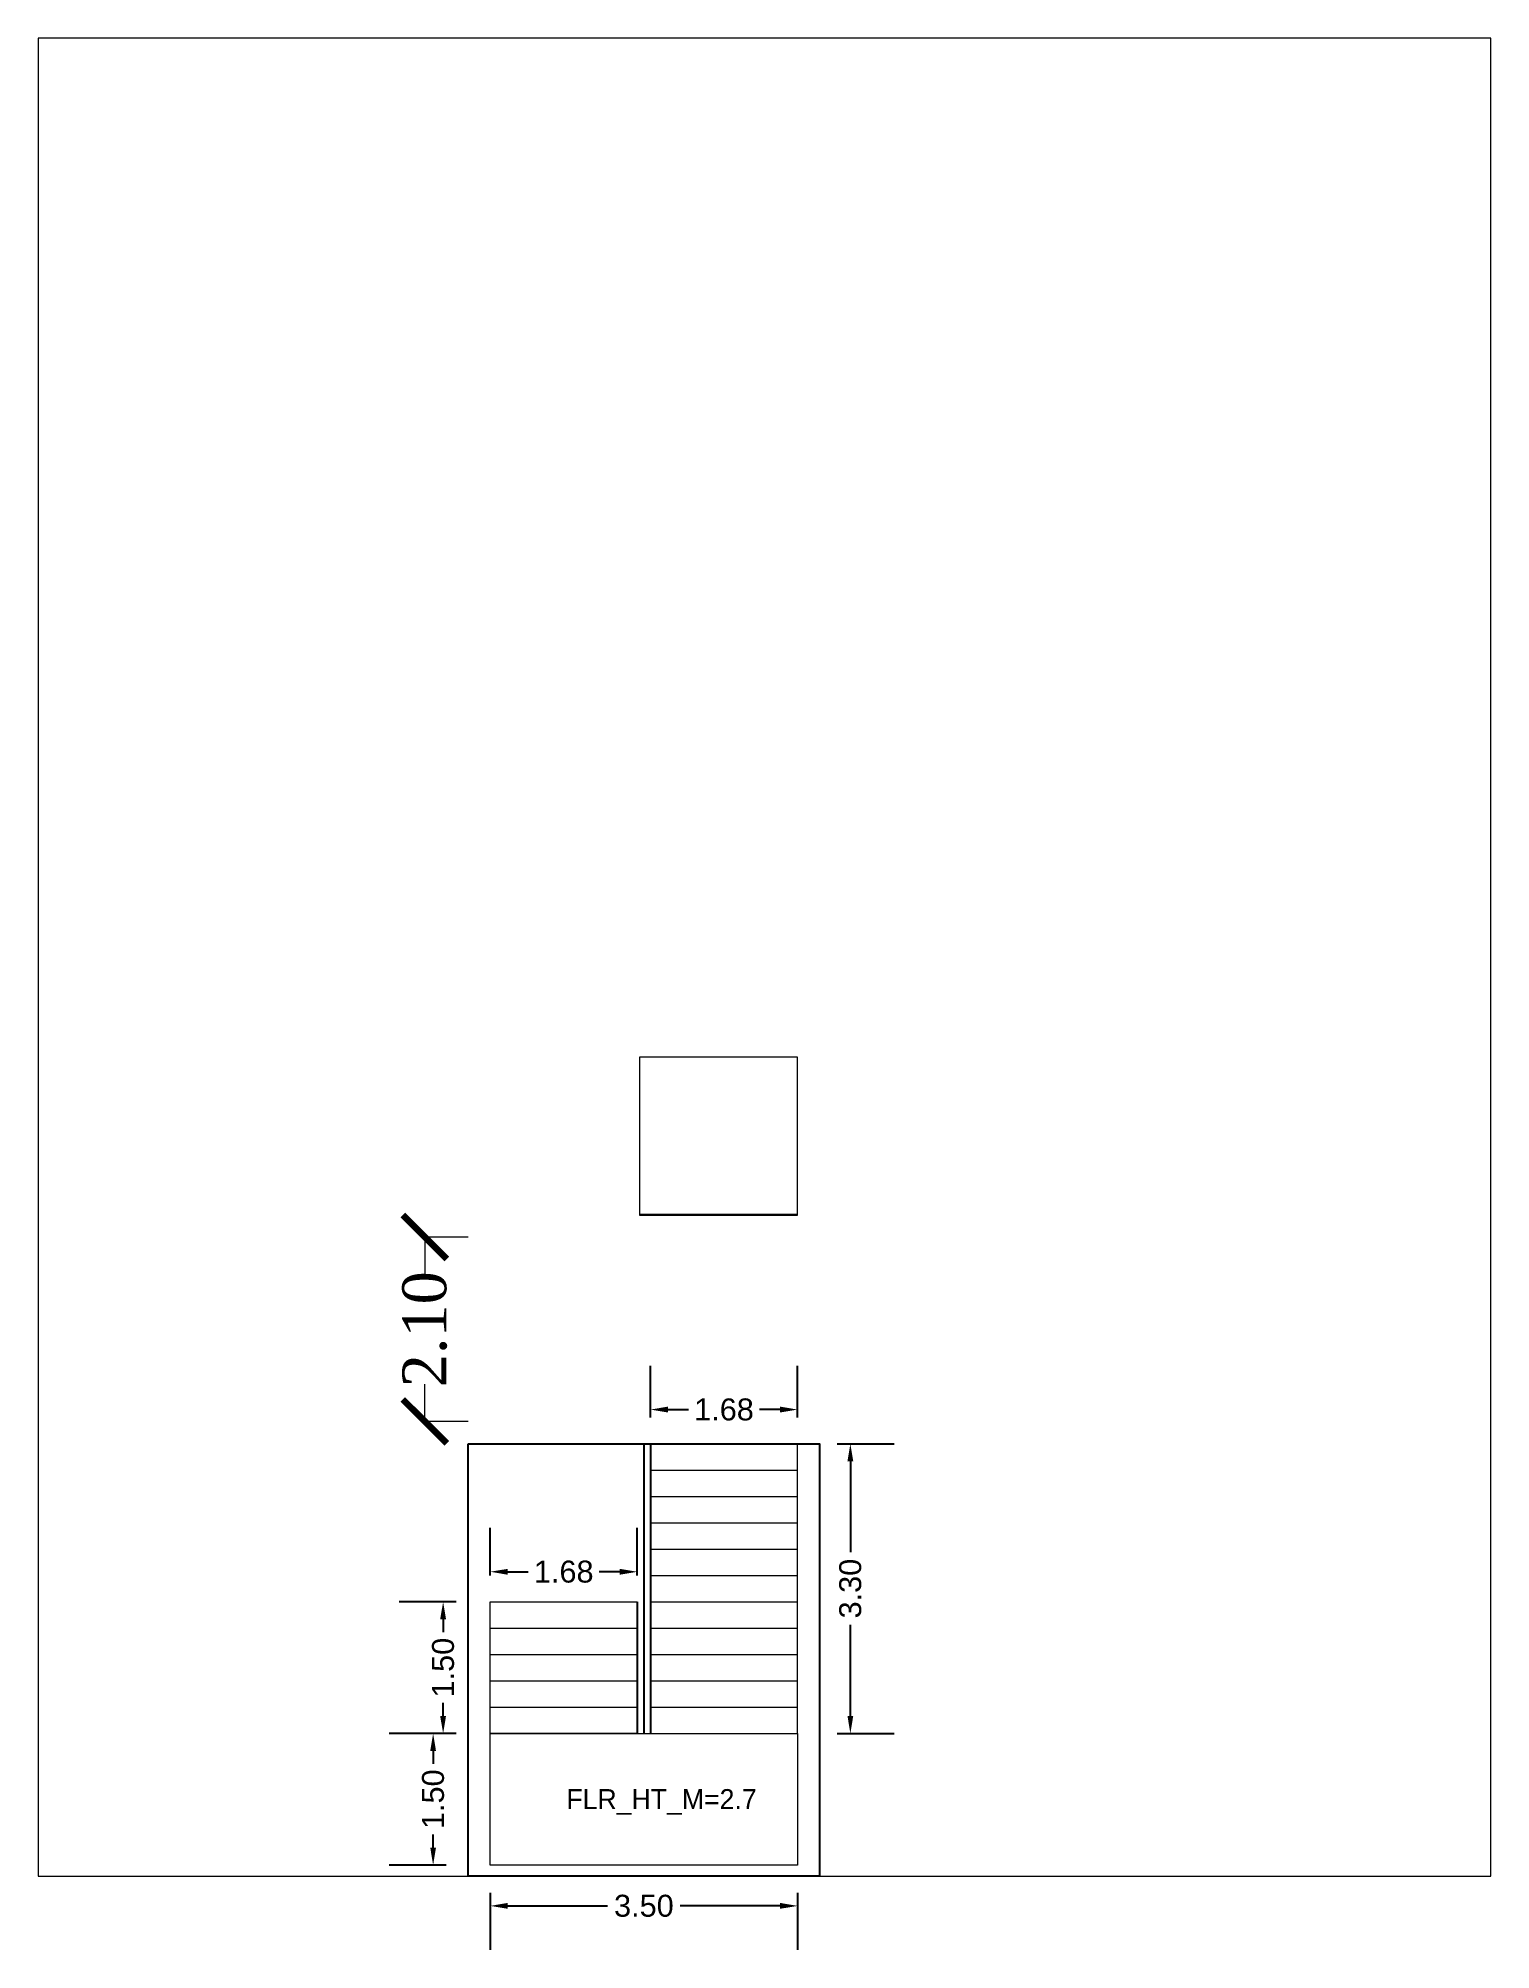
# Model space of a CAD drawing. Header units: metres. Extents: x 1218 to 1385, y 326 to 504.
# Drawn here: x 1323.83 to 1340.37, y 445.71 to 467.49 of the extents above; entities that cross this region are included whole.
import ezdxf

# ---------------------------------------------------------------- set-up
doc = ezdxf.new("R2010")
doc.units = ezdxf.units.M
doc.header["$MEASUREMENT"] = 0
doc.linetypes.add('CONTINULUS', pattern=[0])
doc.linetypes.add('DASHED', pattern=[0])
for name, color, linetype, lineweight in [('BLK_1_FLR_2_BLT_UP_AREA', 41, 'DASHED', 9), ('BLK_1_FLR_2_BLT_UP_AREA_DEDUCT', 41, 'DASHED', 9), ('BLK_1_FLR_2_EXIT_WIDTH_DOOR', 7, 'Continuous', 0), ('BLK_1_FLR_2_LIFT_1', 1, 'DASHED', 9), ('BLK_1_FLR_2_STAIR_1_FLIGHT_1', 7, 'Continuous', 0), ('BLK_1_FLR_2_STAIR_1_FLIGHT_2', 7, 'Continuous', 0), ('BLK_1_FLR_2_STAIR_1_LANDING_1', 7, 'Continuous', 0)]:
    doc.layers.add(name, color=color, linetype=linetype, lineweight=lineweight)
doc.layers.add('BLK_1_FLR_2_STAIR_1', color=7, linetype='Continuous', true_color=0xffffff, plot=False)
doc.layers.add('Text', color=7, linetype='Continuous')
doc.styles.add('PreDCRFont', font='arial.ttf', dxfattribs={"height": 0.25})
doc.styles.add('TNR', font='times.ttf', dxfattribs={"height": 0.5})
doc.dimstyles.new('ARCHANA', dxfattribs={"dimscale": 0, "dimtxt": 0.5, "dimasz": 0.5, "dimexe": 0, "dimexo": 0, "dimgap": 0, "dimtad": 0, "dimzin": 0, "dimdsep": 46, "dimtxsty": 'TNR', "dimblk": 'ARCHTICK', "dimcen": 0.09, "dimclrd": 36, "dimclre": 36, "dimclrt": 7, "dimadec": 0, "dimazin": 0, "dimtfac": 1, "dimtofl": 0, "dimtmove": 0, "dimatfit": 3, "dimldrblk": 'ARCHTICK', "dimfxl": 1, "dimfrac": 2, "dimtolj": 1, "dimtzin": 0, "dimlwd": -1, "dimlwe": -1, "dimarcsym": 0})
doc.dimstyles.new('Copy of Standard2', dxfattribs={"dimtxt": 0.25, "dimasz": 0.2, "dimexe": 0.5, "dimexo": 0.3, "dimgap": 0.09, "dimtad": 0, "dimtoh": 1, "dimzin": 0, "dimdsep": 46, "dimtxsty": 'PreDCRFont', "dimcen": 0.025, "dimdle": 0.1, "dimadec": 0, "dimazin": 0, "dimtfac": 1, "dimtofl": 0, "dimtmove": 2, "dimatfit": 3, "dimfxl": 0.18, "dimtolj": 1, "dimtzin": 0, "dimarcsym": 0})

msp = doc.modelspace()

# ---------------------------------------------------------------- texts
at = {"layer": 'BLK_1_FLR_2_STAIR_1', "insert": (1332.0111, 447.5441), "char_height": 0.226944, "width": 2.420734, "attachment_point": 3}
msp.add_mtext('FLR_HT_M=2.7', dxfattribs=at)

# ---------------------------------------------------------------- blocks, each defined once
blk = doc.blocks.new('*D145')
at = {"layer": 'BLK_1_FLR_2_STAIR_1_FLIGHT_2', "color": 0, "linetype": 'Continuous', "lineweight": -2, "transparency": 16777216}
for p, q in [((1328.977, 449.978), (1328.977, 450.52)), ((1330.652, 449.978), (1330.652, 450.52)), ((1329.177, 450.02), (1329.411, 450.02)), ((1330.452, 450.02), (1330.217, 450.02))]:
    blk.add_line(p, q, dxfattribs=at)
at = {"layer": 'BLK_1_FLR_2_STAIR_1_FLIGHT_2', "color": 0, "linetype": 'Continuous', "transparency": 16777216}
for points in [[(1329.177, 450.053), (1329.177, 449.986), (1328.977, 450.02)], [(1330.452, 450.053), (1330.452, 449.986), (1330.652, 450.02)]]:
    blk.add_solid(points, dxfattribs=at)
at = {"layer": 'Defpoints', "color": 0, "linetype": 'Continuous', "transparency": 16777216}
for p in [(1330.652, 450.02), (1328.977, 449.678), (1330.652, 449.678)]:
    blk.add_point(p, dxfattribs=at)
at = {"layer": 'BLK_1_FLR_2_STAIR_1_FLIGHT_2', "color": 0, "linetype": 'Continuous', "transparency": 16777216, "insert": (1329.814, 450.02), "char_height": 0.25, "attachment_point": 5, "style": 'PreDCRFont'}
blk.add_mtext('\\A1;1.68', dxfattribs=at)
blk = doc.blocks.new('*D147')
at = {"layer": 'BLK_1_FLR_2_STAIR_1_FLIGHT_1', "color": 0, "linetype": 'Continuous', "lineweight": -2, "transparency": 16777216}
for p, q in [((1332.928, 451.478), (1333.578, 451.478)), ((1333.078, 451.278), (1333.078, 450.243)), ((1333.078, 448.378), (1333.078, 449.414)), ((1332.928, 448.178), (1333.578, 448.178))]:
    blk.add_line(p, q, dxfattribs=at)
at = {"layer": 'BLK_1_FLR_2_STAIR_1_FLIGHT_1', "color": 0, "linetype": 'Continuous', "transparency": 16777216}
for points in [[(1333.045, 451.278), (1333.111, 451.278), (1333.078, 451.478)], [(1333.045, 448.378), (1333.111, 448.378), (1333.078, 448.178)]]:
    blk.add_solid(points, dxfattribs=at)
at = {"layer": 'Defpoints', "color": 0, "linetype": 'Continuous', "transparency": 16777216}
for p in [(1332.477, 451.478), (1333.078, 451.478), (1332.477, 448.178)]:
    blk.add_point(p, dxfattribs=at)
at = {"layer": 'BLK_1_FLR_2_STAIR_1_FLIGHT_1', "color": 0, "linetype": 'Continuous', "transparency": 16777216, "insert": (1333.078, 449.828), "char_height": 0.25, "attachment_point": 5, "rotation": 90, "style": 'PreDCRFont'}
blk.add_mtext('\\A1;3.30', dxfattribs=at)
blk = doc.blocks.new('*D148')
at = {"layer": 'BLK_1_FLR_2_STAIR_1_FLIGHT_1', "color": 0, "linetype": 'Continuous', "lineweight": -2, "transparency": 16777216}
for p, q in [((1330.802, 451.778), (1330.802, 452.367)), ((1332.477, 451.778), (1332.477, 452.367)), ((1331.002, 451.867), (1331.236, 451.867)), ((1332.277, 451.867), (1332.042, 451.867))]:
    blk.add_line(p, q, dxfattribs=at)
at = {"layer": 'BLK_1_FLR_2_STAIR_1_FLIGHT_1', "color": 0, "linetype": 'Continuous', "transparency": 16777216}
for points in [[(1331.002, 451.901), (1331.002, 451.834), (1330.802, 451.867)], [(1332.277, 451.901), (1332.277, 451.834), (1332.477, 451.867)]]:
    blk.add_solid(points, dxfattribs=at)
at = {"layer": 'Defpoints', "color": 0, "linetype": 'Continuous', "transparency": 16777216}
for p in [(1332.477, 451.867), (1330.802, 451.478), (1332.477, 451.478)]:
    blk.add_point(p, dxfattribs=at)
at = {"layer": 'BLK_1_FLR_2_STAIR_1_FLIGHT_1', "color": 0, "linetype": 'Continuous', "transparency": 16777216, "insert": (1331.639, 451.867), "char_height": 0.25, "attachment_point": 5, "style": 'PreDCRFont'}
blk.add_mtext('\\A1;1.68', dxfattribs=at)
blk = doc.blocks.new('*D149')
at = {"layer": 'BLK_1_FLR_2_STAIR_1_LANDING_1', "color": 0, "lineweight": -2, "transparency": 16777216}
for p, q in [((1328.477, 448.178), (1327.827, 448.178)), ((1328.327, 447.978), (1328.327, 447.831)), ((1328.327, 446.879), (1328.327, 447.026)), ((1328.477, 446.679), (1327.827, 446.679))]:
    blk.add_line(p, q, dxfattribs=at)
at = {"layer": 'BLK_1_FLR_2_STAIR_1_LANDING_1', "color": 0, "transparency": 16777216}
for points in [[(1328.294, 447.978), (1328.36, 447.978), (1328.327, 448.178)], [(1328.294, 446.879), (1328.36, 446.879), (1328.327, 446.679)]]:
    blk.add_solid(points, dxfattribs=at)
at = {"layer": 'Defpoints', "color": 0, "transparency": 16777216}
for p in [(1328.977, 448.178), (1328.327, 446.679), (1328.977, 446.679)]:
    blk.add_point(p, dxfattribs=at)
at = {"layer": 'BLK_1_FLR_2_STAIR_1_LANDING_1', "color": 0, "transparency": 16777216, "insert": (1328.327, 447.429), "char_height": 0.25, "attachment_point": 5, "rotation": 90, "style": 'PreDCRFont'}
blk.add_mtext('\\A1;1.50', dxfattribs=at)
blk = doc.blocks.new('*D150')
at = {"layer": 'BLK_1_FLR_2_STAIR_1_LANDING_1', "color": 0, "lineweight": -2, "transparency": 16777216}
for p, q in [((1328.977, 446.364), (1328.977, 445.714)), ((1332.477, 446.364), (1332.477, 445.714)), ((1329.177, 446.214), (1330.313, 446.214)), ((1332.277, 446.214), (1331.141, 446.214))]:
    blk.add_line(p, q, dxfattribs=at)
at = {"layer": 'BLK_1_FLR_2_STAIR_1_LANDING_1', "color": 0, "transparency": 16777216}
for points in [[(1329.177, 446.248), (1329.177, 446.181), (1328.977, 446.214)], [(1332.277, 446.248), (1332.277, 446.181), (1332.477, 446.214)]]:
    blk.add_solid(points, dxfattribs=at)
at = {"layer": 'Defpoints', "color": 0, "transparency": 16777216}
for p in [(1328.977, 446.679), (1332.477, 446.679), (1332.477, 446.214)]:
    blk.add_point(p, dxfattribs=at)
at = {"layer": 'BLK_1_FLR_2_STAIR_1_LANDING_1', "color": 0, "transparency": 16777216, "insert": (1330.727, 446.214), "char_height": 0.25, "attachment_point": 5, "style": 'PreDCRFont'}
blk.add_mtext('\\A1;3.50', dxfattribs=at)
blk = doc.blocks.new('*D146')
at = {"layer": 'BLK_1_FLR_2_STAIR_1_FLIGHT_2', "color": 0, "linetype": 'Continuous', "lineweight": -2, "transparency": 16777216}
for p, q in [((1328.591, 449.678), (1327.941, 449.678)), ((1328.441, 449.478), (1328.441, 449.331)), ((1328.441, 448.378), (1328.441, 448.526)), ((1328.591, 448.178), (1327.941, 448.178))]:
    blk.add_line(p, q, dxfattribs=at)
at = {"layer": 'BLK_1_FLR_2_STAIR_1_FLIGHT_2', "color": 0, "linetype": 'Continuous', "transparency": 16777216}
for points in [[(1328.407, 449.478), (1328.474, 449.478), (1328.441, 449.678)], [(1328.407, 448.378), (1328.474, 448.378), (1328.441, 448.178)]]:
    blk.add_solid(points, dxfattribs=at)
at = {"layer": 'Defpoints', "color": 0, "linetype": 'Continuous', "transparency": 16777216}
for p in [(1328.977, 449.678), (1328.441, 448.178), (1328.977, 448.178)]:
    blk.add_point(p, dxfattribs=at)
at = {"layer": 'BLK_1_FLR_2_STAIR_1_FLIGHT_2', "color": 0, "linetype": 'Continuous', "transparency": 16777216, "insert": (1328.441, 448.928), "char_height": 0.25, "attachment_point": 5, "rotation": 90, "style": 'PreDCRFont'}
blk.add_mtext('\\A1;1.50', dxfattribs=at)
blk = doc.blocks.new('_ArchTick')
at = {"color": 0, "linetype": 'ByBlock', "const_width": 0.15}
blk.add_lwpolyline([(-0.5, -0.5), (0.5, 0.5)], dxfattribs=at)
blk = doc.blocks.new('*D182')
at = {"layer": 'BLK_1_FLR_2_EXIT_WIDTH_DOOR', "color": 36, "ltscale": 0.5, "transparency": 16777216}
for p, q in [((1328.725, 453.832), (1328.232, 453.832)), ((1328.232, 453.832), (1328.232, 453.407)), ((1328.232, 451.732), (1328.232, 452.157)), ((1328.725, 451.732), (1328.232, 451.732))]:
    blk.add_line(p, q, dxfattribs=at)
at = {"layer": 'Defpoints', "color": 0, "ltscale": 0.5, "transparency": 16777216}
for p in [(1328.232, 453.832), (1328.725, 453.832), (1328.725, 451.732)]:
    blk.add_point(p, dxfattribs=at)
at = {"layer": 'BLK_1_FLR_2_EXIT_WIDTH_DOOR', "color": 36, "ltscale": 0.5, "transparency": 16777216, "xscale": 0.5, "yscale": 0.5, "zscale": 0.5}
for p, rotation in [((1328.232, 453.832), 90), ((1328.232, 451.732), 270)]:
    blk.add_blockref('_ArchTick', p, dxfattribs=dict(at, rotation=rotation))
at = {"layer": 'BLK_1_FLR_2_EXIT_WIDTH_DOOR', "color": 7, "ltscale": 0.5, "transparency": 16777216, "insert": (1328.232, 452.782), "char_height": 0.5, "attachment_point": 5, "rotation": 90, "style": 'TNR'}
blk.add_mtext('\\A1;2.10', dxfattribs=at)

# ---------------------------------------------------------------- dimensions: what is measured, and where the dimension line sits
at = {"layer": 'BLK_1_FLR_2_EXIT_WIDTH_DOOR', "color": 1, "ltscale": 0.5}
dim = msp.add_linear_dim(base=(1328.2324, 453.8324), p1=(1328.7252, 451.7324), p2=(1328.7252, 453.8324), angle=90, dimstyle='ARCHANA', override={"dimscale": 1, "dimfxl": 6, "dimarcsym": 1}, dxfattribs=at)
dim.commit()
dim.dimension.update_dxf_attribs({"geometry": '*D182', "text_midpoint": (1328.2324, 452.7824)})
at = {"layer": 'BLK_1_FLR_2_STAIR_1_FLIGHT_1', "color": 2, "linetype": 'Continuous'}
dim = msp.add_linear_dim(base=(1332.4768110081, 451.8673653313), p1=(1330.8018110081, 451.4783945245), p2=(1332.4768110081, 451.4783945245), dimstyle='Copy of Standard2', override={"dimpost": '\\X', "dimfxl": 0.15, "dimfxlon": 1}, dxfattribs=at)
dim.commit()
dim.dimension.update_dxf_attribs({"geometry": '*D148', "text_midpoint": (1331.6393110081, 451.8673653313)})
at = {"layer": 'BLK_1_FLR_2_STAIR_1_FLIGHT_1', "color": 1, "linetype": 'Continuous'}
dim = msp.add_linear_dim(base=(1333.0781, 451.4784), p1=(1332.4768, 448.1784), p2=(1332.4768, 451.4784), angle=270, dimstyle='Copy of Standard2', override={"dimpost": '\\X', "dimfxl": 0.15, "dimfxlon": 1}, dxfattribs=at)
dim.commit()
dim.dimension.update_dxf_attribs({"geometry": '*D147', "text_midpoint": (1333.0781, 449.8284)})
at = {"layer": 'BLK_1_FLR_2_STAIR_1_FLIGHT_2', "color": 2, "linetype": 'Continuous'}
dim = msp.add_linear_dim(base=(1330.6518110081, 450.0196437597), p1=(1328.9768110081, 449.6783945245), p2=(1330.6518110081, 449.6783945245), dimstyle='Copy of Standard2', override={"dimpost": '\\X', "dimfxl": 0.15, "dimfxlon": 1}, dxfattribs=at)
dim.commit()
dim.dimension.update_dxf_attribs({"geometry": '*D145', "text_midpoint": (1329.8143110081, 450.0196437597)})
at = {"layer": 'BLK_1_FLR_2_STAIR_1_FLIGHT_2', "color": 1, "linetype": 'Continuous'}
dim = msp.add_linear_dim(base=(1328.4407, 448.1784), p1=(1328.9768, 449.6784), p2=(1328.9768, 448.1784), angle=90, dimstyle='Copy of Standard2', override={"dimpost": '\\X', "dimfxl": 0.15, "dimfxlon": 1}, dxfattribs=at)
dim.commit()
dim.dimension.update_dxf_attribs({"geometry": '*D146', "text_midpoint": (1328.4407, 448.9284)})
at = {"layer": 'BLK_1_FLR_2_STAIR_1_LANDING_1', "color": 2}
dim = msp.add_linear_dim(base=(1328.3271, 446.6789), p1=(1328.9768, 448.1784), p2=(1328.9768, 446.6789), angle=270, dimstyle='Copy of Standard2', override={"dimpost": '\\X', "dimfxl": 0.15, "dimfxlon": 1}, dxfattribs=at)
dim.commit()
dim.dimension.update_dxf_attribs({"geometry": '*D149', "text_midpoint": (1328.3271, 447.4286)})
at = {"layer": 'BLK_1_FLR_2_STAIR_1_LANDING_1', "color": 1}
dim = msp.add_linear_dim(base=(1332.4768, 446.2143), p1=(1328.9768, 446.6789), p2=(1332.4768, 446.6789), dimstyle='Copy of Standard2', override={"dimpost": '\\X', "dimfxl": 0.15, "dimfxlon": 1}, dxfattribs=at)
dim.commit()
dim.dimension.update_dxf_attribs({"geometry": '*D150', "text_midpoint": (1330.7268, 446.2143)})

# ---------------------------------------------------------------- linework, layer by layer
at = {"layer": 'BLK_1_FLR_2_BLT_UP_AREA', "color": 41, "linetype": 'CONTINULUS', "ltscale": 0.05}
msp.add_lwpolyline([(1340.3702, 467.4869), (1323.8304, 467.4869), (1323.8304, 446.5539), (1340.3702, 446.5539)], close=True, dxfattribs=at)
at = {"layer": 'BLK_1_FLR_2_BLT_UP_AREA_DEDUCT', "color": 41, "linetype": 'Continuous'}
msp.add_lwpolyline([(1332.4768, 455.8824), (1330.6768, 455.8824), (1330.6768, 454.0824), (1332.4768, 454.0824)], close=True, dxfattribs=at)
at = {"layer": 'BLK_1_FLR_2_LIFT_1', "color": 1, "linetype": 'CONTINULUS', "ltscale": 0.05}
msp.add_lwpolyline([(1332.4768, 455.8824), (1330.6768, 455.8824), (1330.6768, 454.0928), (1332.4768, 454.0928)], close=True, dxfattribs=at)
at = {"layer": 'BLK_1_FLR_2_STAIR_1'}
msp.add_lwpolyline([(1328.7268, 451.4784), (1332.7268, 451.4784), (1332.7268, 446.5539), (1328.7268, 446.5539)], close=True, dxfattribs=at)
at = {"layer": 'BLK_1_FLR_2_STAIR_1_FLIGHT_1', "color": 3}
for p, q in [((1330.8018, 451.4784), (1332.4768, 451.4784)), ((1330.8018, 451.1784), (1332.4768, 451.1784)), ((1330.8018, 450.8784), (1332.4768, 450.8784)), ((1330.8018, 450.5784), (1332.4768, 450.5784)), ((1330.8018, 450.2784), (1332.4768, 450.2784)), ((1330.8018, 449.9784), (1332.4768, 449.9784)), ((1330.8018, 449.6784), (1332.4768, 449.6784)), ((1330.8018, 449.3784), (1332.4768, 449.3784)), ((1330.8018, 449.0784), (1332.4768, 449.0784)), ((1330.8018, 448.7784), (1332.4768, 448.7784)), ((1330.8018, 448.4784), (1332.4768, 448.4784)), ((1330.8018, 448.1784), (1332.4768, 448.1784))]:
    msp.add_line(p, q, dxfattribs=at)
at = {"layer": 'BLK_1_FLR_2_STAIR_1_FLIGHT_1'}
msp.add_lwpolyline([(1332.4768, 451.4784), (1330.8018, 451.4784), (1330.8018, 448.1784), (1332.4768, 448.1784)], close=True, dxfattribs=at)
at = {"layer": 'BLK_1_FLR_2_STAIR_1_FLIGHT_2', "color": 3}
for p, q in [((1328.9768, 449.6784), (1330.6518, 449.6784)), ((1328.9768, 449.3784), (1330.6518, 449.3784)), ((1328.9768, 449.0784), (1330.6518, 449.0784)), ((1328.9768, 448.7784), (1330.6518, 448.7784)), ((1328.9768, 448.4784), (1330.6518, 448.4784)), ((1328.9768, 448.1784), (1330.6518, 448.1784))]:
    msp.add_line(p, q, dxfattribs=at)
at = {"layer": 'BLK_1_FLR_2_STAIR_1_FLIGHT_2'}
msp.add_lwpolyline([(1328.9768, 449.6784), (1330.6518, 449.6784), (1330.6518, 448.1784), (1328.9768, 448.1784)], close=True, dxfattribs=at)
at = {"layer": 'BLK_1_FLR_2_STAIR_1_LANDING_1'}
msp.add_lwpolyline([(1328.9768, 448.1784), (1332.4768, 448.1784), (1332.4768, 446.6789), (1328.9768, 446.6789)], close=True, dxfattribs=at)
at = {"layer": 'Text', "linetype": 'Continuous'}
for p, q in [((1330.7268, 451.4784), (1330.7268, 448.1784)), ((1330.8018, 451.4784), (1330.8018, 448.1784)), ((1330.6518, 449.6784), (1330.6518, 448.1784))]:
    msp.add_line(p, q, dxfattribs=at)

msp.set_redraw_order([(e.dxf.handle, doc.entitydb.next_handle()) for e in msp.query("TEXT MTEXT ATTDEF DIMENSION ARC_DIMENSION")])  # texts and dimensions are drawn at this point

doc.saveas('drawing.dxf')
